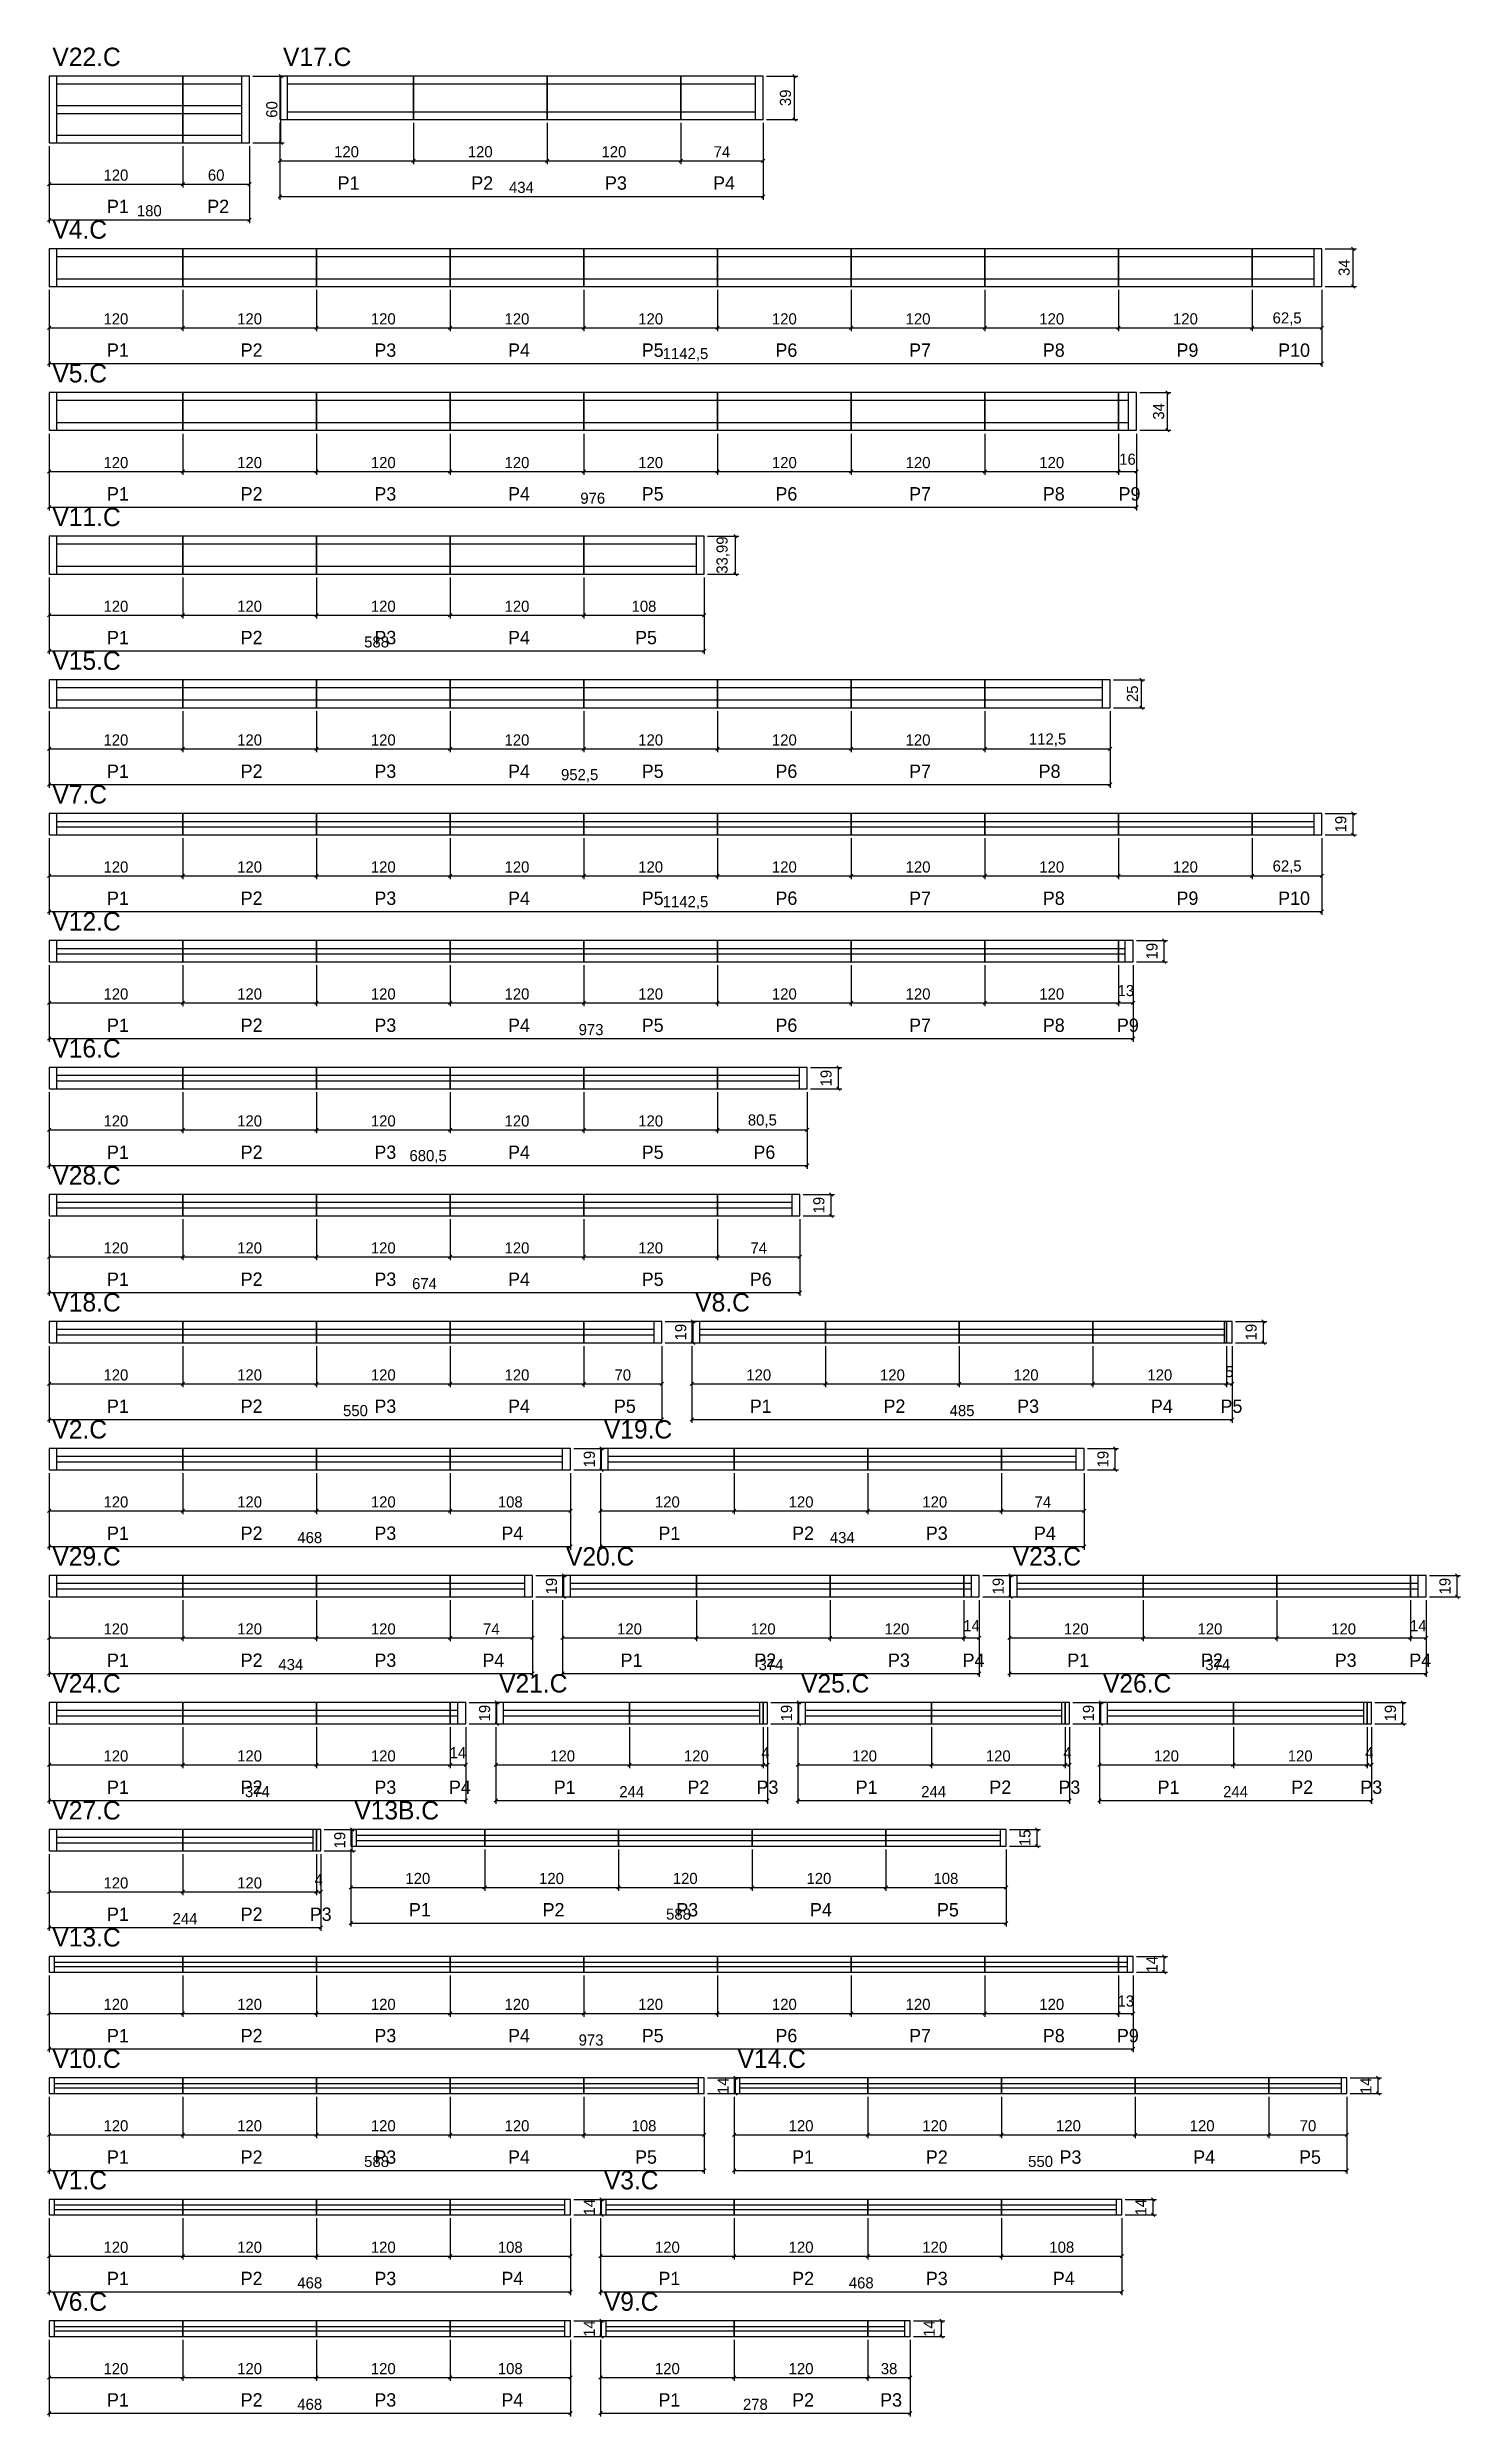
# Model space of a CAD drawing. Extents: x -2 to 3070, y -2101 to 1250.
# Drawn here: x -2 to 1267, y -2101 to 26 of the extents above; entities that cross this region are included whole.
import ezdxf

# ---------------------------------------------------------------- set-up
doc = ezdxf.new("R2010")
doc.units = 0
for name, color, linetype in [('5', 5, 'Continuous'), ('COTA', 241, 'Continuous'), ('NOMENCLATURA', 7, 'Continuous'), ('Painéis', 200, 'Continuous'), ('SARR_2.2x7', 40, 'Continuous')]:
    doc.layers.add(name, color=color, linetype=linetype)
doc.dimstyles.new('PAINEL', dxfattribs={"dimtxt": 10, "dimasz": 3, "dimexe": 3, "dimexo": 3, "dimgap": 3, "dimtad": 1, "dimblk": 'OBLIQUE', "dimblk1": 'OBLIQUE', "dimcen": 2.5, "dimclrd": 4, "dimclre": 4, "dimclrt": 240, "dimazin": 3, "dimtfac": 1, "dimtmove": 0, "dimatfit": 3})

msp = doc.modelspace()

# ---------------------------------------------------------------- texts
at = {"layer": '5'}
for s, p in [('P1', (259, -102)), ('P2', (379, -102)), ('P3', (499, -102)), ('P4', (596, -102)), ('P1', (52, -123)), ('P2', (142, -123)), ('P1', (52, -252)), ('P2', (172, -252)), ('P3', (292, -252)), ('P4', (412, -252)), ('P5', (532, -252)), ('P6', (652, -252)), ('P7', (772, -252)), ('P8', (892, -252)), ('P9', (1012, -252)), ('P10', (1103.25, -252)), ('P1', (52, -381)), ('P2', (172, -381)), ('P3', (292, -381)), ('P4', (412, -381)), ('P5', (532, -381)), ('P6', (652, -381)), ('P7', (772, -381)), ('P8', (892, -381)), ('P9', (960, -381)), ('P1', (52, -509.99)), ('P2', (172, -509.99)), ('P3', (292, -509.99)), ('P4', (412, -509.99)), ('P5', (526, -509.99)), ('P1', (52, -629.99)), ('P2', (172, -629.99)), ('P3', (292, -629.99)), ('P4', (412, -629.99)), ('P5', (532, -629.99)), ('P6', (652, -629.99)), ('P7', (772, -629.99)), ('P8', (888.25, -629.99)), ('P1', (52, -743.99)), ('P2', (172, -743.99)), ('P3', (292, -743.99)), ('P4', (412, -743.99)), ('P5', (532, -743.99)), ('P6', (652, -743.99)), ('P7', (772, -743.99)), ('P8', (892, -743.99)), ('P9', (1012, -743.99)), ('P10', (1103.25, -743.99)), ('P1', (52, -857.99)), ('P2', (172, -857.99)), ('P3', (292, -857.99)), ('P4', (412, -857.99)), ('P5', (532, -857.99)), ('P6', (652, -857.99)), ('P7', (772, -857.99)), ('P8', (892, -857.99)), ('P9', (958.5, -857.99)), ('P1', (52, -971.99)), ('P2', (172, -971.99)), ('P3', (292, -971.99)), ('P4', (412, -971.99)), ('P5', (532, -971.99)), ('P6', (632.25, -971.99)), ('P1', (52, -1085.99)), ('P2', (172, -1085.99)), ('P3', (292, -1085.99)), ('P4', (412, -1085.99)), ('P5', (532, -1085.99)), ('P6', (629, -1085.99)), ('P1', (52, -1199.99)), ('P2', (172, -1199.99)), ('P3', (292, -1199.99)), ('P4', (412, -1199.99)), ('P5', (507, -1199.99)), ('P1', (629, -1199.99)), ('P2', (749, -1199.99)), ('P3', (869, -1199.99)), ('P4', (989, -1199.99)), ('P5', (1051.5, -1199.99)), ('P1', (52, -1313.99)), ('P2', (172, -1313.99)), ('P3', (292, -1313.99)), ('P4', (406, -1313.99)), ('P1', (547, -1313.99)), ('P2', (667, -1313.99)), ('P3', (787, -1313.99)), ('P4', (884, -1313.99)), ('P1', (52, -1427.99)), ('P2', (172, -1427.99)), ('P3', (292, -1427.99)), ('P4', (389, -1427.99)), ('P1', (513, -1427.99)), ('P2', (633, -1427.99)), ('P3', (753, -1427.99)), ('P4', (820, -1427.99)), ('P1', (914, -1427.99)), ('P2', (1034, -1427.99)), ('P3', (1154, -1427.99)), ('P4', (1221, -1427.99)), ('P1', (52, -1541.99)), ('P2', (172, -1541.99)), ('P3', (292, -1541.99)), ('P4', (359, -1541.99)), ('P1', (453, -1541.99)), ('P2', (573, -1541.99)), ('P3', (635, -1541.99)), ('P1', (724, -1541.99)), ('P2', (844, -1541.99)), ('P3', (906, -1541.99)), ('P1', (995, -1541.99)), ('P2', (1115, -1541.99)), ('P3', (1177, -1541.99)), ('P1', (52, -1655.99)), ('P2', (172, -1655.99)), ('P3', (234, -1655.99)), ('P1', (323, -1651.99)), ('P2', (443, -1651.99)), ('P3', (563, -1651.99)), ('P4', (683, -1651.99)), ('P5', (797, -1651.99)), ('P1', (52, -1764.99)), ('P2', (172, -1764.99)), ('P3', (292, -1764.99)), ('P4', (412, -1764.99)), ('P5', (532, -1764.99)), ('P6', (652, -1764.99)), ('P7', (772, -1764.99)), ('P8', (892, -1764.99)), ('P9', (958.5, -1764.99)), ('P1', (52, -1873.99)), ('P2', (172, -1873.99)), ('P3', (292, -1873.99)), ('P4', (412, -1873.99)), ('P5', (526, -1873.99)), ('P1', (667, -1873.99)), ('P2', (787, -1873.99)), ('P3', (907, -1873.99)), ('P4', (1027, -1873.99)), ('P5', (1122, -1873.99)), ('P1', (52, -1982.99)), ('P2', (172, -1982.99)), ('P3', (292, -1982.99)), ('P4', (406, -1982.99)), ('P1', (547, -1982.99)), ('P2', (667, -1982.99)), ('P3', (787, -1982.99)), ('P4', (901, -1982.99)), ('P1', (52, -2091.99)), ('P2', (172, -2091.99)), ('P3', (292, -2091.99)), ('P4', (406, -2091.99)), ('P1', (547, -2091.99)), ('P2', (667, -2091.99)), ('P3', (746, -2091.99))]:
    msp.add_text(s, height=12, dxfattribs=at).set_placement(p)
at = {"layer": 'NOMENCLATURA'}
for s, p in [('V22.C', (3, 9)), ('V17.C', (210, 9)), ('V4.C', (3, -146)), ('V5.C', (3, -275)), ('V11.C', (3, -404)), ('V15.C', (3, -532.99)), ('V7.C', (3, -652.99)), ('V12.C', (3, -766.99)), ('V16.C', (3, -880.99)), ('V28.C', (3, -994.99)), ('V18.C', (3, -1108.99)), ('V8.C', (580, -1108.99)), ('V2.C', (3, -1222.99)), ('V19.C', (498, -1222.99)), ('V29.C', (3, -1336.99)), ('V20.C', (464, -1336.99)), ('V23.C', (865, -1336.99)), ('V24.C', (3, -1450.99)), ('V21.C', (404, -1450.99)), ('V25.C', (675, -1450.99)), ('V26.C', (946, -1450.99)), ('V27.C', (3, -1564.99)), ('V13B.C', (274, -1564.99)), ('V13.C', (3, -1678.99)), ('V10.C', (3, -1787.99)), ('V14.C', (618, -1787.99)), ('V1.C', (3, -1896.99)), ('V3.C', (498, -1896.99)), ('V6.C', (3, -2005.99)), ('V9.C', (498, -2005.99))]:
    msp.add_text(s, height=16.5, dxfattribs=at).set_placement(p)

# ---------------------------------------------------------------- blocks, each defined once
blk = doc.blocks.new('_OBLIQUE')
at = {"color": 0, "linetype": 'BYBLOCK'}
blk.add_line((-0.5, -0.5), (0.5, 0.5), dxfattribs=at)

# ---------------------------------------------------------------- dimensions: what is measured, and where the dimension line sits
at = {"layer": 'COTA'}
for base, p1, p2 in [((208, -60), (180, -60), (180, 0)), ((669, -39), (641, -39), (641, 0)), ((1170.5, -189), (1142.5, -189), (1142.5, -155)), ((1004, -318), (976, -318), (976, -284)), ((616, -446.99), (588, -446.99), (588, -413)), ((980.5, -566.99), (952.5, -566.99), (952.5, -541.99)), ((1170.5, -680.99), (1142.5, -680.99), (1142.5, -661.99)), ((1001, -794.99), (973, -794.99), (973, -775.99)), ((708.5, -908.99), (680.5, -908.99), (680.5, -889.99)), ((702, -1022.99), (674, -1022.99), (674, -1003.99)), ((578, -1136.99), (550, -1136.99), (550, -1117.99)), ((1090, -1136.99), (1062, -1136.99), (1062, -1117.99)), ((496, -1250.99), (468, -1250.99), (468, -1231.99)), ((957, -1250.99), (929, -1250.99), (929, -1231.99)), ((462, -1364.99), (434, -1364.99), (434, -1345.99)), ((863, -1364.99), (835, -1364.99), (835, -1345.99)), ((1264, -1364.99), (1236, -1364.99), (1236, -1345.99)), ((402, -1478.99), (374, -1478.99), (374, -1459.99)), ((673, -1478.99), (645, -1478.99), (645, -1459.99)), ((944, -1478.99), (916, -1478.99), (916, -1459.99)), ((1215, -1478.99), (1187, -1478.99), (1187, -1459.99)), ((272, -1592.99), (244, -1592.99), (244, -1573.99)), ((887, -1588.99), (859, -1588.99), (859, -1573.99)), ((1001, -1701.99), (973, -1701.99), (973, -1687.99)), ((616, -1810.99), (588, -1810.99), (588, -1796.99)), ((1193, -1810.99), (1165, -1810.99), (1165, -1796.99)), ((496, -1919.99), (468, -1919.99), (468, -1905.99)), ((991, -1919.99), (963, -1919.99), (963, -1905.99)), ((496, -2028.99), (468, -2028.99), (468, -2014.99)), ((801, -2028.99), (773, -2028.99), (773, -2014.99))]:
    msp.add_linear_dim(base=base, p1=p1, p2=p2, angle=90, dimstyle='PAINEL', dxfattribs=at).render()
for base, p1, p2 in [((207, -76), (207, -39), (327, -39)), ((207, -108), (207, -39), (641, -39)), ((327, -76), (327, -39), (447, -39)), ((447, -76), (447, -39), (567, -39)), ((567, -76), (567, -39), (641, -39)), ((0, -97), (0, -60), (120, -60)), ((0, -129), (0, -60), (180, -60)), ((120, -97), (120, -60), (180, -60)), ((0, -226), (0, -189), (120, -189)), ((0, -258), (0, -189), (1142.5, -189)), ((120, -226), (120, -189), (240, -189)), ((240, -226), (240, -189), (360, -189)), ((360, -226), (360, -189), (480, -189)), ((480, -226), (480, -189), (600, -189)), ((600, -226), (600, -189), (720, -189)), ((720, -226), (720, -189), (840, -189)), ((840, -226), (840, -189), (960, -189)), ((960, -226), (960, -189), (1080, -189)), ((1080, -226), (1080, -189), (1142.5, -189)), ((0, -355), (0, -318), (120, -318)), ((0, -387), (0, -318), (976, -318)), ((120, -355), (120, -318), (240, -318)), ((240, -355), (240, -318), (360, -318)), ((360, -355), (360, -318), (480, -318)), ((480, -355), (480, -318), (600, -318)), ((600, -355), (600, -318), (720, -318)), ((720, -355), (720, -318), (840, -318)), ((840, -355), (840, -318), (960, -318)), ((960, -355), (960, -318), (976, -318)), ((0, -483.99), (0, -446.99), (120, -446.99)), ((0, -515.99), (0, -446.99), (588, -446.99)), ((120, -483.99), (120, -446.99), (240, -446.99)), ((240, -483.99), (240, -446.99), (360, -446.99)), ((360, -483.99), (360, -446.99), (480, -446.99)), ((480, -483.99), (480, -446.99), (588, -446.99)), ((0, -603.99), (0, -566.99), (120, -566.99)), ((0, -635.99), (0, -566.99), (952.5, -566.99)), ((120, -603.99), (120, -566.99), (240, -566.99)), ((240, -603.99), (240, -566.99), (360, -566.99)), ((360, -603.99), (360, -566.99), (480, -566.99)), ((480, -603.99), (480, -566.99), (600, -566.99)), ((600, -603.99), (600, -566.99), (720, -566.99)), ((720, -603.99), (720, -566.99), (840, -566.99)), ((840, -603.99), (840, -566.99), (952.5, -566.99)), ((0, -717.99), (0, -680.99), (120, -680.99)), ((0, -749.99), (0, -680.99), (1142.5, -680.99)), ((120, -717.99), (120, -680.99), (240, -680.99)), ((240, -717.99), (240, -680.99), (360, -680.99)), ((360, -717.99), (360, -680.99), (480, -680.99)), ((480, -717.99), (480, -680.99), (600, -680.99)), ((600, -717.99), (600, -680.99), (720, -680.99)), ((720, -717.99), (720, -680.99), (840, -680.99)), ((840, -717.99), (840, -680.99), (960, -680.99)), ((960, -717.99), (960, -680.99), (1080, -680.99)), ((1080, -717.99), (1080, -680.99), (1142.5, -680.99)), ((0, -831.99), (0, -794.99), (120, -794.99)), ((0, -863.99), (0, -794.99), (973, -794.99)), ((120, -831.99), (120, -794.99), (240, -794.99)), ((240, -831.99), (240, -794.99), (360, -794.99)), ((360, -831.99), (360, -794.99), (480, -794.99)), ((480, -831.99), (480, -794.99), (600, -794.99)), ((600, -831.99), (600, -794.99), (720, -794.99)), ((720, -831.99), (720, -794.99), (840, -794.99)), ((840, -831.99), (840, -794.99), (960, -794.99)), ((960, -831.99), (960, -794.99), (973, -794.99)), ((0, -945.99), (0, -908.99), (120, -908.99)), ((0, -977.99), (0, -908.99), (680.5, -908.99)), ((120, -945.99), (120, -908.99), (240, -908.99)), ((240, -945.99), (240, -908.99), (360, -908.99)), ((360, -945.99), (360, -908.99), (480, -908.99)), ((480, -945.99), (480, -908.99), (600, -908.99)), ((600, -945.99), (600, -908.99), (680.5, -908.99)), ((0, -1059.99), (0, -1022.99), (120, -1022.99)), ((0, -1091.99), (0, -1022.99), (674, -1022.99)), ((120, -1059.99), (120, -1022.99), (240, -1022.99)), ((240, -1059.99), (240, -1022.99), (360, -1022.99)), ((360, -1059.99), (360, -1022.99), (480, -1022.99)), ((480, -1059.99), (480, -1022.99), (600, -1022.99)), ((600, -1059.99), (600, -1022.99), (674, -1022.99)), ((0, -1173.99), (0, -1136.99), (120, -1136.99)), ((0, -1205.99), (0, -1136.99), (550, -1136.99)), ((120, -1173.99), (120, -1136.99), (240, -1136.99)), ((240, -1173.99), (240, -1136.99), (360, -1136.99)), ((360, -1173.99), (360, -1136.99), (480, -1136.99)), ((480, -1173.99), (480, -1136.99), (550, -1136.99)), ((577, -1173.99), (577, -1136.99), (697, -1136.99)), ((577, -1205.99), (577, -1136.99), (1062, -1136.99)), ((697, -1173.99), (697, -1136.99), (817, -1136.99)), ((817, -1173.99), (817, -1136.99), (937, -1136.99)), ((937, -1173.99), (937, -1136.99), (1057, -1136.99)), ((1057, -1173.99), (1057, -1136.99), (1062, -1136.99)), ((0, -1287.99), (0, -1250.99), (120, -1250.99)), ((0, -1319.99), (0, -1250.99), (468, -1250.99)), ((120, -1287.99), (120, -1250.99), (240, -1250.99)), ((240, -1287.99), (240, -1250.99), (360, -1250.99)), ((360, -1287.99), (360, -1250.99), (468, -1250.99)), ((495, -1287.99), (495, -1250.99), (615, -1250.99)), ((495, -1319.99), (495, -1250.99), (929, -1250.99)), ((615, -1287.99), (615, -1250.99), (735, -1250.99)), ((735, -1287.99), (735, -1250.99), (855, -1250.99)), ((855, -1287.99), (855, -1250.99), (929, -1250.99)), ((0, -1401.99), (0, -1364.99), (120, -1364.99)), ((0, -1433.99), (0, -1364.99), (434, -1364.99)), ((120, -1401.99), (120, -1364.99), (240, -1364.99)), ((240, -1401.99), (240, -1364.99), (360, -1364.99)), ((360, -1401.99), (360, -1364.99), (434, -1364.99)), ((461, -1401.99), (461, -1364.99), (581, -1364.99)), ((461, -1433.99), (461, -1364.99), (835, -1364.99)), ((581, -1401.99), (581, -1364.99), (701, -1364.99)), ((701, -1401.99), (701, -1364.99), (821, -1364.99)), ((821, -1401.99), (821, -1364.99), (835, -1364.99)), ((862, -1401.99), (862, -1364.99), (982, -1364.99)), ((862, -1433.99), (862, -1364.99), (1236, -1364.99)), ((982, -1401.99), (982, -1364.99), (1102, -1364.99)), ((1102, -1401.99), (1102, -1364.99), (1222, -1364.99)), ((1222, -1401.99), (1222, -1364.99), (1236, -1364.99)), ((0, -1515.99), (0, -1478.99), (120, -1478.99)), ((0, -1547.99), (0, -1478.99), (374, -1478.99)), ((120, -1515.99), (120, -1478.99), (240, -1478.99)), ((240, -1515.99), (240, -1478.99), (360, -1478.99)), ((360, -1515.99), (360, -1478.99), (374, -1478.99)), ((401, -1515.99), (401, -1478.99), (521, -1478.99)), ((401, -1547.99), (401, -1478.99), (645, -1478.99)), ((521, -1515.99), (521, -1478.99), (641, -1478.99)), ((641, -1515.99), (641, -1478.99), (645, -1478.99)), ((672, -1515.99), (672, -1478.99), (792, -1478.99)), ((672, -1547.99), (672, -1478.99), (916, -1478.99)), ((792, -1515.99), (792, -1478.99), (912, -1478.99)), ((912, -1515.99), (912, -1478.99), (916, -1478.99)), ((943, -1515.99), (943, -1478.99), (1063, -1478.99)), ((943, -1547.99), (943, -1478.99), (1187, -1478.99)), ((1063, -1515.99), (1063, -1478.99), (1183, -1478.99)), ((1183, -1515.99), (1183, -1478.99), (1187, -1478.99)), ((0, -1629.99), (0, -1592.99), (120, -1592.99)), ((0, -1661.99), (0, -1592.99), (244, -1592.99)), ((120, -1629.99), (120, -1592.99), (240, -1592.99)), ((240, -1629.99), (240, -1592.99), (244, -1592.99)), ((271, -1625.99), (271, -1588.99), (391, -1588.99)), ((271, -1657.99), (271, -1588.99), (859, -1588.99)), ((391, -1625.99), (391, -1588.99), (511, -1588.99)), ((511, -1625.99), (511, -1588.99), (631, -1588.99)), ((631, -1625.99), (631, -1588.99), (751, -1588.99)), ((751, -1625.99), (751, -1588.99), (859, -1588.99)), ((0, -1738.99), (0, -1701.99), (120, -1701.99)), ((0, -1770.99), (0, -1701.99), (973, -1701.99)), ((120, -1738.99), (120, -1701.99), (240, -1701.99)), ((240, -1738.99), (240, -1701.99), (360, -1701.99)), ((360, -1738.99), (360, -1701.99), (480, -1701.99)), ((480, -1738.99), (480, -1701.99), (600, -1701.99)), ((600, -1738.99), (600, -1701.99), (720, -1701.99)), ((720, -1738.99), (720, -1701.99), (840, -1701.99)), ((840, -1738.99), (840, -1701.99), (960, -1701.99)), ((960, -1738.99), (960, -1701.99), (973, -1701.99)), ((0, -1847.99), (0, -1810.99), (120, -1810.99)), ((0, -1879.99), (0, -1810.99), (588, -1810.99)), ((120, -1847.99), (120, -1810.99), (240, -1810.99)), ((240, -1847.99), (240, -1810.99), (360, -1810.99)), ((360, -1847.99), (360, -1810.99), (480, -1810.99)), ((480, -1847.99), (480, -1810.99), (588, -1810.99)), ((615, -1847.99), (615, -1810.99), (735, -1810.99)), ((615, -1879.99), (615, -1810.99), (1165, -1810.99)), ((735, -1847.99), (735, -1810.99), (855, -1810.99)), ((855, -1847.99), (855, -1810.99), (975, -1810.99)), ((975, -1847.99), (975, -1810.99), (1095, -1810.99)), ((1095, -1847.99), (1095, -1810.99), (1165, -1810.99)), ((0, -1956.99), (0, -1919.99), (120, -1919.99)), ((0, -1988.99), (0, -1919.99), (468, -1919.99)), ((120, -1956.99), (120, -1919.99), (240, -1919.99)), ((240, -1956.99), (240, -1919.99), (360, -1919.99)), ((360, -1956.99), (360, -1919.99), (468, -1919.99)), ((495, -1956.99), (495, -1919.99), (615, -1919.99)), ((495, -1988.99), (495, -1919.99), (963, -1919.99)), ((615, -1956.99), (615, -1919.99), (735, -1919.99)), ((735, -1956.99), (735, -1919.99), (855, -1919.99)), ((855, -1956.99), (855, -1919.99), (963, -1919.99)), ((0, -2065.99), (0, -2028.99), (120, -2028.99)), ((0, -2097.99), (0, -2028.99), (468, -2028.99)), ((120, -2065.99), (120, -2028.99), (240, -2028.99)), ((240, -2065.99), (240, -2028.99), (360, -2028.99)), ((360, -2065.99), (360, -2028.99), (468, -2028.99)), ((495, -2065.99), (495, -2028.99), (615, -2028.99)), ((495, -2097.99), (495, -2028.99), (773, -2028.99)), ((615, -2065.99), (615, -2028.99), (735, -2028.99)), ((735, -2065.99), (735, -2028.99), (773, -2028.99))]:
    msp.add_linear_dim(base=base, p1=p1, p2=p2, dimstyle='PAINEL', dxfattribs=at).render()

# ---------------------------------------------------------------- linework, layer by layer
at = {"layer": 'Painéis'}
for points in [[(0, -60), (120, -60), (120, 0), (0, 0)], [(120, -60), (180, -60), (180, 0), (120, 0)], [(207, -39), (327, -39), (327, 0), (207, 0)], [(327, -39), (447, -39), (447, 0), (327, 0)], [(447, -39), (567, -39), (567, 0), (447, 0)], [(567, -39), (641, -39), (641, 0), (567, 0)], [(0, -189), (120, -189), (120, -155), (0, -155)], [(120, -189), (240, -189), (240, -155), (120, -155)], [(240, -189), (360, -189), (360, -155), (240, -155)], [(360, -189), (480, -189), (480, -155), (360, -155)], [(480, -189), (600, -189), (600, -155), (480, -155)], [(600, -189), (720, -189), (720, -155), (600, -155)], [(720, -189), (840, -189), (840, -155), (720, -155)], [(840, -189), (960, -189), (960, -155), (840, -155)], [(960, -189), (1080, -189), (1080, -155), (960, -155)], [(1080, -189), (1142.5, -189), (1142.5, -155), (1080, -155)], [(0, -318), (120, -318), (120, -284), (0, -284)], [(120, -318), (240, -318), (240, -284), (120, -284)], [(240, -318), (360, -318), (360, -284), (240, -284)], [(360, -318), (480, -318), (480, -284), (360, -284)], [(480, -318), (600, -318), (600, -284), (480, -284)], [(600, -318), (720, -318), (720, -284), (600, -284)], [(720, -318), (840, -318), (840, -284), (720, -284)], [(840, -318), (960, -318), (960, -284), (840, -284)], [(960, -318), (976, -318), (976, -284), (960, -284)], [(0, -446.99), (120, -446.99), (120, -413), (0, -413)], [(120, -446.99), (240, -446.99), (240, -413), (120, -413)], [(240, -446.99), (360, -446.99), (360, -413), (240, -413)], [(360, -446.99), (480, -446.99), (480, -413), (360, -413)], [(480, -446.99), (588, -446.99), (588, -413), (480, -413)], [(0, -566.99), (120, -566.99), (120, -541.99), (0, -541.99)], [(120, -566.99), (240, -566.99), (240, -541.99), (120, -541.99)], [(240, -566.99), (360, -566.99), (360, -541.99), (240, -541.99)], [(360, -566.99), (480, -566.99), (480, -541.99), (360, -541.99)], [(480, -566.99), (600, -566.99), (600, -541.99), (480, -541.99)], [(600, -566.99), (720, -566.99), (720, -541.99), (600, -541.99)], [(720, -566.99), (840, -566.99), (840, -541.99), (720, -541.99)], [(840, -566.99), (952.5, -566.99), (952.5, -541.99), (840, -541.99)], [(0, -680.99), (120, -680.99), (120, -661.99), (0, -661.99)], [(120, -680.99), (240, -680.99), (240, -661.99), (120, -661.99)], [(240, -680.99), (360, -680.99), (360, -661.99), (240, -661.99)], [(360, -680.99), (480, -680.99), (480, -661.99), (360, -661.99)], [(480, -680.99), (600, -680.99), (600, -661.99), (480, -661.99)], [(600, -680.99), (720, -680.99), (720, -661.99), (600, -661.99)], [(720, -680.99), (840, -680.99), (840, -661.99), (720, -661.99)], [(840, -680.99), (960, -680.99), (960, -661.99), (840, -661.99)], [(960, -680.99), (1080, -680.99), (1080, -661.99), (960, -661.99)], [(1080, -680.99), (1142.5, -680.99), (1142.5, -661.99), (1080, -661.99)], [(0, -794.99), (120, -794.99), (120, -775.99), (0, -775.99)], [(120, -794.99), (240, -794.99), (240, -775.99), (120, -775.99)], [(240, -794.99), (360, -794.99), (360, -775.99), (240, -775.99)], [(360, -794.99), (480, -794.99), (480, -775.99), (360, -775.99)], [(480, -794.99), (600, -794.99), (600, -775.99), (480, -775.99)], [(600, -794.99), (720, -794.99), (720, -775.99), (600, -775.99)], [(720, -794.99), (840, -794.99), (840, -775.99), (720, -775.99)], [(840, -794.99), (960, -794.99), (960, -775.99), (840, -775.99)], [(960, -794.99), (973, -794.99), (973, -775.99), (960, -775.99)], [(0, -908.99), (120, -908.99), (120, -889.99), (0, -889.99)], [(120, -908.99), (240, -908.99), (240, -889.99), (120, -889.99)], [(240, -908.99), (360, -908.99), (360, -889.99), (240, -889.99)], [(360, -908.99), (480, -908.99), (480, -889.99), (360, -889.99)], [(480, -908.99), (600, -908.99), (600, -889.99), (480, -889.99)], [(600, -908.99), (680.5, -908.99), (680.5, -889.99), (600, -889.99)], [(0, -1022.99), (120, -1022.99), (120, -1003.99), (0, -1003.99)], [(120, -1022.99), (240, -1022.99), (240, -1003.99), (120, -1003.99)], [(240, -1022.99), (360, -1022.99), (360, -1003.99), (240, -1003.99)], [(360, -1022.99), (480, -1022.99), (480, -1003.99), (360, -1003.99)], [(480, -1022.99), (600, -1022.99), (600, -1003.99), (480, -1003.99)], [(600, -1022.99), (674, -1022.99), (674, -1003.99), (600, -1003.99)], [(0, -1136.99), (120, -1136.99), (120, -1117.99), (0, -1117.99)], [(120, -1136.99), (240, -1136.99), (240, -1117.99), (120, -1117.99)], [(240, -1136.99), (360, -1136.99), (360, -1117.99), (240, -1117.99)], [(360, -1136.99), (480, -1136.99), (480, -1117.99), (360, -1117.99)], [(480, -1136.99), (550, -1136.99), (550, -1117.99), (480, -1117.99)], [(577, -1136.99), (697, -1136.99), (697, -1117.99), (577, -1117.99)], [(697, -1136.99), (817, -1136.99), (817, -1117.99), (697, -1117.99)], [(817, -1136.99), (937, -1136.99), (937, -1117.99), (817, -1117.99)], [(937, -1136.99), (1057, -1136.99), (1057, -1117.99), (937, -1117.99)], [(1057, -1136.99), (1062, -1136.99), (1062, -1117.99), (1057, -1117.99)], [(0, -1250.99), (120, -1250.99), (120, -1231.99), (0, -1231.99)], [(120, -1250.99), (240, -1250.99), (240, -1231.99), (120, -1231.99)], [(240, -1250.99), (360, -1250.99), (360, -1231.99), (240, -1231.99)], [(360, -1250.99), (468, -1250.99), (468, -1231.99), (360, -1231.99)], [(495, -1250.99), (615, -1250.99), (615, -1231.99), (495, -1231.99)], [(615, -1250.99), (735, -1250.99), (735, -1231.99), (615, -1231.99)], [(735, -1250.99), (855, -1250.99), (855, -1231.99), (735, -1231.99)], [(855, -1250.99), (929, -1250.99), (929, -1231.99), (855, -1231.99)], [(0, -1364.99), (120, -1364.99), (120, -1345.99), (0, -1345.99)], [(120, -1364.99), (240, -1364.99), (240, -1345.99), (120, -1345.99)], [(240, -1364.99), (360, -1364.99), (360, -1345.99), (240, -1345.99)], [(360, -1364.99), (434, -1364.99), (434, -1345.99), (360, -1345.99)], [(461, -1364.99), (581, -1364.99), (581, -1345.99), (461, -1345.99)], [(581, -1364.99), (701, -1364.99), (701, -1345.99), (581, -1345.99)], [(701, -1364.99), (821, -1364.99), (821, -1345.99), (701, -1345.99)], [(821, -1364.99), (835, -1364.99), (835, -1345.99), (821, -1345.99)], [(862, -1364.99), (982, -1364.99), (982, -1345.99), (862, -1345.99)], [(982, -1364.99), (1102, -1364.99), (1102, -1345.99), (982, -1345.99)], [(1102, -1364.99), (1222, -1364.99), (1222, -1345.99), (1102, -1345.99)], [(1222, -1364.99), (1236, -1364.99), (1236, -1345.99), (1222, -1345.99)], [(0, -1478.99), (120, -1478.99), (120, -1459.99), (0, -1459.99)], [(120, -1478.99), (240, -1478.99), (240, -1459.99), (120, -1459.99)], [(240, -1478.99), (360, -1478.99), (360, -1459.99), (240, -1459.99)], [(360, -1478.99), (374, -1478.99), (374, -1459.99), (360, -1459.99)], [(401, -1478.99), (521, -1478.99), (521, -1459.99), (401, -1459.99)], [(521, -1478.99), (641, -1478.99), (641, -1459.99), (521, -1459.99)], [(641, -1478.99), (645, -1478.99), (645, -1459.99), (641, -1459.99)], [(672, -1478.99), (792, -1478.99), (792, -1459.99), (672, -1459.99)], [(792, -1478.99), (912, -1478.99), (912, -1459.99), (792, -1459.99)], [(912, -1478.99), (916, -1478.99), (916, -1459.99), (912, -1459.99)], [(943, -1478.99), (1063, -1478.99), (1063, -1459.99), (943, -1459.99)], [(1063, -1478.99), (1183, -1478.99), (1183, -1459.99), (1063, -1459.99)], [(1183, -1478.99), (1187, -1478.99), (1187, -1459.99), (1183, -1459.99)], [(0, -1592.99), (120, -1592.99), (120, -1573.99), (0, -1573.99)], [(120, -1592.99), (240, -1592.99), (240, -1573.99), (120, -1573.99)], [(240, -1592.99), (244, -1592.99), (244, -1573.99), (240, -1573.99)], [(271, -1588.99), (391, -1588.99), (391, -1573.99), (271, -1573.99)], [(391, -1588.99), (511, -1588.99), (511, -1573.99), (391, -1573.99)], [(511, -1588.99), (631, -1588.99), (631, -1573.99), (511, -1573.99)], [(631, -1588.99), (751, -1588.99), (751, -1573.99), (631, -1573.99)], [(751, -1588.99), (859, -1588.99), (859, -1573.99), (751, -1573.99)], [(0, -1701.99), (120, -1701.99), (120, -1687.99), (0, -1687.99)], [(120, -1701.99), (240, -1701.99), (240, -1687.99), (120, -1687.99)], [(240, -1701.99), (360, -1701.99), (360, -1687.99), (240, -1687.99)], [(360, -1701.99), (480, -1701.99), (480, -1687.99), (360, -1687.99)], [(480, -1701.99), (600, -1701.99), (600, -1687.99), (480, -1687.99)], [(600, -1701.99), (720, -1701.99), (720, -1687.99), (600, -1687.99)], [(720, -1701.99), (840, -1701.99), (840, -1687.99), (720, -1687.99)], [(840, -1701.99), (960, -1701.99), (960, -1687.99), (840, -1687.99)], [(960, -1701.99), (973, -1701.99), (973, -1687.99), (960, -1687.99)], [(0, -1810.99), (120, -1810.99), (120, -1796.99), (0, -1796.99)], [(120, -1810.99), (240, -1810.99), (240, -1796.99), (120, -1796.99)], [(240, -1810.99), (360, -1810.99), (360, -1796.99), (240, -1796.99)], [(360, -1810.99), (480, -1810.99), (480, -1796.99), (360, -1796.99)], [(480, -1810.99), (588, -1810.99), (588, -1796.99), (480, -1796.99)], [(615, -1810.99), (735, -1810.99), (735, -1796.99), (615, -1796.99)], [(735, -1810.99), (855, -1810.99), (855, -1796.99), (735, -1796.99)], [(855, -1810.99), (975, -1810.99), (975, -1796.99), (855, -1796.99)], [(975, -1810.99), (1095, -1810.99), (1095, -1796.99), (975, -1796.99)], [(1095, -1810.99), (1165, -1810.99), (1165, -1796.99), (1095, -1796.99)], [(0, -1919.99), (120, -1919.99), (120, -1905.99), (0, -1905.99)], [(120, -1919.99), (240, -1919.99), (240, -1905.99), (120, -1905.99)], [(240, -1919.99), (360, -1919.99), (360, -1905.99), (240, -1905.99)], [(360, -1919.99), (468, -1919.99), (468, -1905.99), (360, -1905.99)], [(495, -1919.99), (615, -1919.99), (615, -1905.99), (495, -1905.99)], [(615, -1919.99), (735, -1919.99), (735, -1905.99), (615, -1905.99)], [(735, -1919.99), (855, -1919.99), (855, -1905.99), (735, -1905.99)], [(855, -1919.99), (963, -1919.99), (963, -1905.99), (855, -1905.99)], [(0, -2028.99), (120, -2028.99), (120, -2014.99), (0, -2014.99)], [(120, -2028.99), (240, -2028.99), (240, -2014.99), (120, -2014.99)], [(240, -2028.99), (360, -2028.99), (360, -2014.99), (240, -2014.99)], [(360, -2028.99), (468, -2028.99), (468, -2014.99), (360, -2014.99)], [(495, -2028.99), (615, -2028.99), (615, -2014.99), (495, -2014.99)], [(615, -2028.99), (735, -2028.99), (735, -2014.99), (615, -2014.99)], [(735, -2028.99), (773, -2028.99), (773, -2014.99), (735, -2014.99)]]:
    msp.add_lwpolyline(points, close=True, dxfattribs=at)
at = {"layer": 'SARR_2.2x7'}
for p, q in [((7, -60), (7, 0)), ((173, -60), (173, 0)), ((214, -39), (214, 0)), ((634, -39), (634, 0)), ((7, -7), (173, -7)), ((214, -7), (634, -7)), ((7, -26.5), (173, -26.5)), ((7, -33.5), (173, -33.5)), ((214, -32), (634, -32)), ((7, -53), (173, -53)), ((7, -189), (7, -155)), ((7, -162), (1135.5, -162)), ((1135.5, -189), (1135.5, -155)), ((7, -182), (1135.5, -182)), ((7, -318), (7, -284)), ((7, -291), (969, -291)), ((969, -318), (969, -284)), ((7, -311), (969, -311)), ((7, -446.99), (7, -413)), ((7, -420), (581, -420)), ((581, -446.99), (581, -413)), ((7, -439.99), (581, -439.99)), ((7, -566.99), (7, -541.99)), ((7, -548.99), (945.5, -548.99)), ((945.5, -566.99), (945.5, -541.99)), ((7, -559.99), (945.5, -559.99)), ((7, -680.99), (7, -661.99)), ((7, -668.99), (1135.5, -668.99)), ((7, -673.99), (1135.5, -673.99)), ((1135.5, -680.99), (1135.5, -661.99)), ((7, -794.99), (7, -775.99)), ((7, -782.99), (966, -782.99)), ((966, -794.99), (966, -775.99)), ((7, -787.99), (966, -787.99)), ((7, -908.99), (7, -889.99)), ((673.5, -908.99), (673.5, -889.99)), ((7, -896.99), (673.5, -896.99)), ((7, -901.99), (673.5, -901.99)), ((7, -1022.99), (7, -1003.99)), ((7, -1010.99), (667, -1010.99)), ((7, -1015.99), (667, -1015.99)), ((667, -1022.99), (667, -1003.99)), ((7, -1136.99), (7, -1117.99)), ((7, -1124.99), (543, -1124.99)), ((543, -1136.99), (543, -1117.99)), ((584, -1136.99), (584, -1117.99)), ((584, -1124.99), (1055, -1124.99)), ((1055, -1136.99), (1055, -1117.99)), ((7, -1129.99), (543, -1129.99)), ((584, -1129.99), (1055, -1129.99)), ((7, -1250.99), (7, -1231.99)), ((461, -1250.99), (461, -1231.99)), ((502, -1250.99), (502, -1231.99)), ((922, -1250.99), (922, -1231.99)), ((7, -1238.99), (461, -1238.99)), ((7, -1243.99), (461, -1243.99)), ((502, -1238.99), (922, -1238.99)), ((502, -1243.99), (922, -1243.99)), ((7, -1364.99), (7, -1345.99)), ((7, -1352.99), (427, -1352.99)), ((7, -1357.99), (427, -1357.99)), ((427, -1364.99), (427, -1345.99)), ((468, -1364.99), (468, -1345.99)), ((468, -1352.99), (828, -1352.99)), ((468, -1357.99), (828, -1357.99)), ((828, -1364.99), (828, -1345.99)), ((869, -1364.99), (869, -1345.99)), ((869, -1352.99), (1229, -1352.99)), ((869, -1357.99), (1229, -1357.99)), ((1229, -1364.99), (1229, -1345.99)), ((7, -1478.99), (7, -1459.99)), ((7, -1466.99), (367, -1466.99)), ((367, -1478.99), (367, -1459.99)), ((408, -1478.99), (408, -1459.99)), ((408, -1466.99), (638, -1466.99)), ((638, -1478.99), (638, -1459.99)), ((679, -1478.99), (679, -1459.99)), ((679, -1466.99), (909, -1466.99)), ((909, -1478.99), (909, -1459.99)), ((950, -1478.99), (950, -1459.99)), ((950, -1466.99), (1180, -1466.99)), ((1180, -1478.99), (1180, -1459.99)), ((7, -1471.99), (367, -1471.99)), ((408, -1471.99), (638, -1471.99)), ((679, -1471.99), (909, -1471.99)), ((950, -1471.99), (1180, -1471.99)), ((7, -1592.99), (7, -1573.99)), ((7, -1580.99), (237, -1580.99)), ((7, -1585.99), (237, -1585.99)), ((237, -1592.99), (237, -1573.99)), ((276, -1588.99), (276, -1573.99)), ((276, -1578.99), (854, -1578.99)), ((276, -1583.99), (854, -1583.99)), ((854, -1588.99), (854, -1573.99)), ((5, -1701.99), (5, -1687.99)), ((5, -1692.99), (968, -1692.99)), ((5, -1696.99), (968, -1696.99)), ((968, -1701.99), (968, -1687.99)), ((5, -1810.99), (5, -1796.99)), ((5, -1801.99), (583, -1801.99)), ((5, -1805.99), (583, -1805.99)), ((583, -1810.99), (583, -1796.99)), ((620, -1810.99), (620, -1796.99)), ((620, -1801.99), (1160, -1801.99)), ((620, -1805.99), (1160, -1805.99)), ((1160, -1810.99), (1160, -1796.99)), ((5, -1919.99), (5, -1905.99)), ((5, -1910.99), (463, -1910.99)), ((463, -1919.99), (463, -1905.99)), ((500, -1919.99), (500, -1905.99)), ((500, -1910.99), (958, -1910.99)), ((958, -1919.99), (958, -1905.99)), ((5, -1914.99), (463, -1914.99)), ((500, -1914.99), (958, -1914.99)), ((5, -2028.99), (5, -2014.99)), ((5, -2019.99), (463, -2019.99)), ((463, -2028.99), (463, -2014.99)), ((500, -2028.99), (500, -2014.99)), ((500, -2019.99), (768, -2019.99)), ((768, -2028.99), (768, -2014.99)), ((5, -2023.99), (463, -2023.99)), ((500, -2023.99), (768, -2023.99))]:
    msp.add_line(p, q, dxfattribs=at)

msp.set_redraw_order([(e.dxf.handle, doc.entitydb.next_handle()) for e in msp.query("TEXT MTEXT ATTDEF DIMENSION ARC_DIMENSION")])  # texts and dimensions are drawn at this point

doc.saveas('drawing.dxf')
